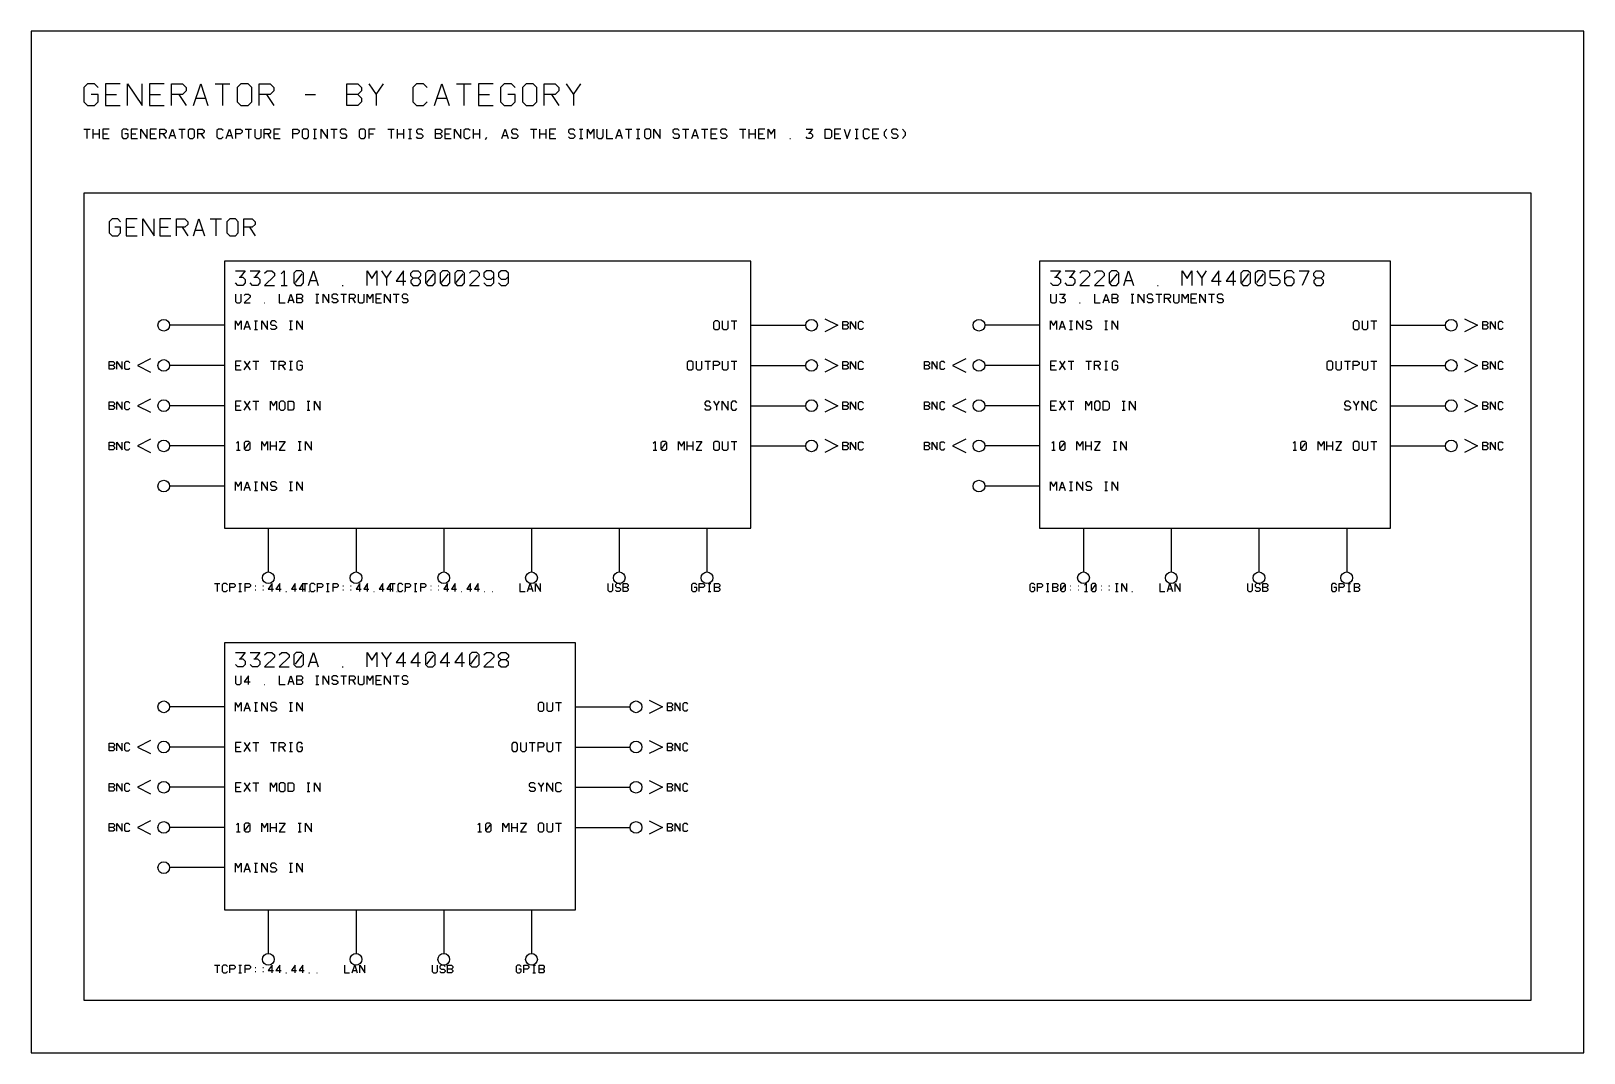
# Model space of a CAD drawing. Header units: millimetres. Extents: x 10 to 434, y 10 to 289.
import ezdxf

# ---------------------------------------------------------------- set-up
doc = ezdxf.new("R2010")
doc.units = ezdxf.units.MM
for name, color, linetype, lineweight in [('DEVICE', 7, 'CONTINUOUS', 25), ('GROUP', 6, 'CONTINUOUS', 25), ('LABEL', 8, 'CONTINUOUS', 25), ('POINT', 4, 'CONTINUOUS', 25), ('PORT_BUS', 5, 'CONTINUOUS', 25), ('PORT_IN', 3, 'CONTINUOUS', 25), ('PORT_OUT', 30, 'CONTINUOUS', 25), ('PORTAL', 2, 'CONTINUOUS', 25), ('SHEET', 7, 'CONTINUOUS', 25)]:
    doc.layers.add(name, color=color, linetype=linetype, lineweight=lineweight)

msp = doc.modelspace()

# ---------------------------------------------------------------- linework, layer by layer
at = {"layer": 'DEVICE'}
for points in [[(62.5, 153.2), (206.5, 153.2), (206.5, 226.2), (62.5, 226.2)], [(285.5, 153.2), (381.5, 153.2), (381.5, 226.2), (285.5, 226.2)], [(62.5, 48.8), (158.5, 48.8), (158.5, 121.8), (62.5, 121.8)]]:
    msp.add_lwpolyline(points, close=True, dxfattribs=at)
at = {"layer": 'GROUP'}
msp.add_lwpolyline([(24, 24), (420, 24), (420, 244.8), (24, 244.8)], close=True, dxfattribs=at)
for points in [[(34.066667, 237.033333), (33.3, 237.8), (31.766667, 237.8), (31, 237.033333), (31, 233.966667), (31.766667, 233.2), (33.3, 233.2), (34.066667, 233.966667), (34.066667, 235.5), (32.533333, 235.5)], [(38.666667, 237.8), (35.6, 237.8), (35.6, 233.2), (38.666667, 233.2)], [(35.6, 235.5), (37.9, 235.5)], [(40.2, 233.2), (40.2, 237.8), (43.266667, 233.2), (43.266667, 237.8)], [(47.866667, 237.8), (44.8, 237.8), (44.8, 233.2), (47.866667, 233.2)], [(44.8, 235.5), (47.1, 235.5)], [(49.4, 233.2), (49.4, 237.8), (51.7, 237.8), (52.466667, 237.033333), (52.466667, 236.266667), (51.7, 235.5), (49.4, 235.5)], [(50.933333, 235.5), (52.466667, 233.2)], [(54, 233.2), (55.533333, 237.8), (57.066667, 233.2)], [(54.536667, 234.733333), (56.53, 234.733333)], [(58.6, 237.8), (61.666667, 237.8)], [(60.133333, 237.8), (60.133333, 233.2)], [(63.966667, 233.2), (65.5, 233.2), (66.266667, 233.966667), (66.266667, 237.033333), (65.5, 237.8), (63.966667, 237.8), (63.2, 237.033333), (63.2, 233.966667), (63.966667, 233.2)], [(67.8, 233.2), (67.8, 237.8), (70.1, 237.8), (70.866667, 237.033333), (70.866667, 236.266667), (70.1, 235.5), (67.8, 235.5)], [(69.333333, 235.5), (70.866667, 233.2)]]:
    msp.add_lwpolyline(points, dxfattribs=at)
at = {"layer": 'LABEL'}
for points in [[(65.5, 223.6), (68.166667, 223.6), (66.833333, 221.866667)], [(66.566667, 221.866667), (67.5, 221.866667), (68.166667, 221.2), (68.166667, 220.266667), (67.5, 219.6), (66.166667, 219.6), (65.5, 220.266667)], [(69.5, 223.6), (72.166667, 223.6), (70.833333, 221.866667)], [(70.566667, 221.866667), (71.5, 221.866667), (72.166667, 221.2), (72.166667, 220.266667), (71.5, 219.6), (70.166667, 219.6), (69.5, 220.266667)], [(73.5, 222.933333), (74.166667, 223.6), (75.5, 223.6), (76.166667, 222.933333), (76.166667, 222.266667), (73.5, 219.6), (76.166667, 219.6)], [(78.033333, 222.8), (78.833333, 223.6), (78.833333, 219.6)], [(82.166667, 219.6), (83.5, 219.6), (84.166667, 220.266667), (84.166667, 222.933333), (83.5, 223.6), (82.166667, 223.6), (81.5, 222.933333), (81.5, 220.266667), (82.166667, 219.6)], [(81.9, 220.4), (83.766667, 222.8)], [(85.5, 219.6), (86.833333, 223.6), (88.166667, 219.6)], [(85.966667, 220.933333), (87.7, 220.933333)], [(101.5, 219.6), (101.5, 223.6), (102.833333, 221.466667), (104.166667, 223.6), (104.166667, 219.6)], [(105.5, 223.6), (106.833333, 221.6), (108.166667, 223.6)], [(106.833333, 221.6), (106.833333, 219.6)], [(111.5, 219.6), (111.5, 223.6), (109.5, 220.8), (112.166667, 220.8)], [(114.166667, 221.6), (113.5, 222.266667), (113.5, 222.933333), (114.166667, 223.6), (115.5, 223.6), (116.166667, 222.933333), (116.166667, 222.266667), (115.5, 221.6), (114.166667, 221.6), (113.5, 220.933333), (113.5, 220.266667), (114.166667, 219.6), (115.5, 219.6), (116.166667, 220.266667), (116.166667, 220.933333), (115.5, 221.6)], [(118.166667, 219.6), (119.5, 219.6), (120.166667, 220.266667), (120.166667, 222.933333), (119.5, 223.6), (118.166667, 223.6), (117.5, 222.933333), (117.5, 220.266667), (118.166667, 219.6)], [(117.9, 220.4), (119.766667, 222.8)], [(122.166667, 219.6), (123.5, 219.6), (124.166667, 220.266667), (124.166667, 222.933333), (123.5, 223.6), (122.166667, 223.6), (121.5, 222.933333), (121.5, 220.266667), (122.166667, 219.6)], [(121.9, 220.4), (123.766667, 222.8)], [(126.166667, 219.6), (127.5, 219.6), (128.166667, 220.266667), (128.166667, 222.933333), (127.5, 223.6), (126.166667, 223.6), (125.5, 222.933333), (125.5, 220.266667), (126.166667, 219.6)], [(125.9, 220.4), (127.766667, 222.8)], [(129.5, 222.933333), (130.166667, 223.6), (131.5, 223.6), (132.166667, 222.933333), (132.166667, 222.266667), (129.5, 219.6), (132.166667, 219.6)], [(133.5, 220.266667), (134.166667, 219.6), (135.5, 219.6), (136.166667, 220.266667), (136.166667, 222.933333), (135.5, 223.6), (134.166667, 223.6), (133.5, 222.933333), (133.5, 222), (134.166667, 221.333333), (135.5, 221.333333), (136.166667, 222)], [(137.5, 220.266667), (138.166667, 219.6), (139.5, 219.6), (140.166667, 220.266667), (140.166667, 222.933333), (139.5, 223.6), (138.166667, 223.6), (137.5, 222.933333), (137.5, 222), (138.166667, 221.333333), (139.5, 221.333333), (140.166667, 222)], [(288.5, 223.6), (291.166667, 223.6), (289.833333, 221.866667)], [(289.566667, 221.866667), (290.5, 221.866667), (291.166667, 221.2), (291.166667, 220.266667), (290.5, 219.6), (289.166667, 219.6), (288.5, 220.266667)], [(292.5, 223.6), (295.166667, 223.6), (293.833333, 221.866667)], [(293.566667, 221.866667), (294.5, 221.866667), (295.166667, 221.2), (295.166667, 220.266667), (294.5, 219.6), (293.166667, 219.6), (292.5, 220.266667)], [(296.5, 222.933333), (297.166667, 223.6), (298.5, 223.6), (299.166667, 222.933333), (299.166667, 222.266667), (296.5, 219.6), (299.166667, 219.6)], [(300.5, 222.933333), (301.166667, 223.6), (302.5, 223.6), (303.166667, 222.933333), (303.166667, 222.266667), (300.5, 219.6), (303.166667, 219.6)], [(305.166667, 219.6), (306.5, 219.6), (307.166667, 220.266667), (307.166667, 222.933333), (306.5, 223.6), (305.166667, 223.6), (304.5, 222.933333), (304.5, 220.266667), (305.166667, 219.6)], [(304.9, 220.4), (306.766667, 222.8)], [(308.5, 219.6), (309.833333, 223.6), (311.166667, 219.6)], [(308.966667, 220.933333), (310.7, 220.933333)], [(324.5, 219.6), (324.5, 223.6), (325.833333, 221.466667), (327.166667, 223.6), (327.166667, 219.6)], [(328.5, 223.6), (329.833333, 221.6), (331.166667, 223.6)], [(329.833333, 221.6), (329.833333, 219.6)], [(334.5, 219.6), (334.5, 223.6), (332.5, 220.8), (335.166667, 220.8)], [(338.5, 219.6), (338.5, 223.6), (336.5, 220.8), (339.166667, 220.8)], [(341.166667, 219.6), (342.5, 219.6), (343.166667, 220.266667), (343.166667, 222.933333), (342.5, 223.6), (341.166667, 223.6), (340.5, 222.933333), (340.5, 220.266667), (341.166667, 219.6)], [(340.9, 220.4), (342.766667, 222.8)], [(345.166667, 219.6), (346.5, 219.6), (347.166667, 220.266667), (347.166667, 222.933333), (346.5, 223.6), (345.166667, 223.6), (344.5, 222.933333), (344.5, 220.266667), (345.166667, 219.6)], [(344.9, 220.4), (346.766667, 222.8)], [(351.166667, 223.6), (348.5, 223.6), (348.5, 221.733333), (350.5, 221.733333), (351.166667, 221.066667), (351.166667, 220.266667), (350.5, 219.6), (349.166667, 219.6), (348.5, 220.266667)], [(355.166667, 222.933333), (354.5, 223.6), (353.166667, 223.6), (352.5, 222.933333), (352.5, 220.266667), (353.166667, 219.6), (354.5, 219.6), (355.166667, 220.266667), (355.166667, 221.2), (354.5, 221.866667), (353.166667, 221.866667), (352.5, 221.2)], [(356.5, 223.6), (359.166667, 223.6), (357.3, 219.6)], [(361.166667, 221.6), (360.5, 222.266667), (360.5, 222.933333), (361.166667, 223.6), (362.5, 223.6), (363.166667, 222.933333), (363.166667, 222.266667), (362.5, 221.6), (361.166667, 221.6), (360.5, 220.933333), (360.5, 220.266667), (361.166667, 219.6), (362.5, 219.6), (363.166667, 220.266667), (363.166667, 220.933333), (362.5, 221.6)], [(65.5, 217.2), (65.5, 215.2), (65.9, 214.8), (66.7, 214.8), (67.1, 215.2), (67.1, 217.2)], [(67.9, 216.8), (68.3, 217.2), (69.1, 217.2), (69.5, 216.8), (69.5, 216.4), (67.9, 214.8), (69.5, 214.8)], [(77.5, 217.2), (77.5, 214.8), (79.1, 214.8)], [(78.033333, 219.6), (79.633333, 219.6)], [(79.9, 214.8), (80.7, 217.2), (81.5, 214.8)], [(82.3, 214.8), (82.3, 217.2), (83.5, 217.2), (83.9, 216.8), (83.9, 216.4), (83.5, 216), (82.3, 216)], [(87.5, 217.2), (88.3, 217.2)], [(87.9, 214.8), (87.9, 217.2)], [(89.5, 214.8), (89.5, 217.2), (91.1, 214.8), (91.1, 217.2)], [(93.5, 216.8), (93.1, 217.2), (92.3, 217.2), (91.9, 216.8), (91.9, 216.4), (92.3, 216), (93.1, 216), (93.5, 215.6), (93.5, 215.2), (93.1, 214.8), (92.3, 214.8), (91.9, 215.2)], [(94.3, 217.2), (95.9, 217.2)], [(94.7, 219.6), (94.966667, 219.6)], [(95.1, 217.2), (95.1, 214.8)], [(96.7, 214.8), (96.7, 217.2), (97.9, 217.2), (98.3, 216.8), (98.3, 216.4), (97.9, 216), (96.7, 216)], [(99.1, 217.2), (99.1, 215.2), (99.5, 214.8), (100.3, 214.8), (100.7, 215.2), (100.7, 217.2)], [(101.5, 214.8), (101.5, 217.2), (102.3, 215.92), (103.1, 217.2), (103.1, 214.8)], [(105.5, 217.2), (103.9, 217.2), (103.9, 214.8), (105.5, 214.8)], [(106.3, 214.8), (106.3, 217.2), (107.9, 214.8), (107.9, 217.2)], [(108.7, 217.2), (110.3, 217.2)], [(109.5, 217.2), (109.5, 214.8)], [(112.7, 216.8), (112.3, 217.2), (111.5, 217.2), (111.1, 216.8), (111.1, 216.4), (111.5, 216), (112.3, 216), (112.7, 215.6), (112.7, 215.2), (112.3, 214.8), (111.5, 214.8), (111.1, 215.2)], [(288.5, 217.2), (288.5, 215.2), (288.9, 214.8), (289.7, 214.8), (290.1, 215.2), (290.1, 217.2)], [(290.9, 217.2), (292.5, 217.2), (291.7, 216.16)], [(300.5, 217.2), (300.5, 214.8), (302.1, 214.8)], [(302.9, 214.8), (303.7, 217.2), (304.5, 214.8)], [(305.3, 214.8), (305.3, 217.2), (306.5, 217.2), (306.9, 216.8), (306.9, 216.4), (306.5, 216), (305.3, 216)], [(310.5, 217.2), (311.3, 217.2)], [(310.9, 214.8), (310.9, 217.2)], [(312.5, 214.8), (312.5, 217.2), (314.1, 214.8), (314.1, 217.2)], [(316.5, 216.8), (316.1, 217.2), (315.3, 217.2), (314.9, 216.8), (314.9, 216.4), (315.3, 216), (316.1, 216), (316.5, 215.6), (316.5, 215.2), (316.1, 214.8), (315.3, 214.8), (314.9, 215.2)], [(317.3, 217.2), (318.9, 217.2)], [(317.7, 219.6), (317.966667, 219.6)], [(318.1, 217.2), (318.1, 214.8)], [(319.7, 214.8), (319.7, 217.2), (320.9, 217.2), (321.3, 216.8), (321.3, 216.4), (320.9, 216), (319.7, 216)], [(322.1, 217.2), (322.1, 215.2), (322.5, 214.8), (323.3, 214.8), (323.7, 215.2), (323.7, 217.2)], [(324.5, 214.8), (324.5, 217.2), (325.3, 215.92), (326.1, 217.2), (326.1, 214.8)], [(328.5, 217.2), (326.9, 217.2), (326.9, 214.8), (328.5, 214.8)], [(329.3, 214.8), (329.3, 217.2), (330.9, 214.8), (330.9, 217.2)], [(331.7, 217.2), (333.3, 217.2)], [(332.5, 217.2), (332.5, 214.8)], [(335.7, 216.8), (335.3, 217.2), (334.5, 217.2), (334.1, 216.8), (334.1, 216.4), (334.5, 216), (335.3, 216), (335.7, 215.6), (335.7, 215.2), (335.3, 214.8), (334.5, 214.8), (334.1, 215.2)], [(73.42, 214.8), (73.58, 214.8)], [(80.18, 215.6), (81.22, 215.6)], [(83.5, 216), (83.9, 215.6), (83.9, 215.2), (83.5, 214.8), (82.3, 214.8)], [(87.5, 214.8), (88.3, 214.8)], [(97.5, 216), (98.3, 214.8)], [(103.9, 216), (105.1, 216)], [(291.54, 216.16), (292.1, 216.16), (292.5, 215.76), (292.5, 215.2), (292.1, 214.8), (291.3, 214.8), (290.9, 215.2)], [(296.42, 214.8), (296.58, 214.8)], [(303.18, 215.6), (304.22, 215.6)], [(306.5, 216), (306.9, 215.6), (306.9, 215.2), (306.5, 214.8), (305.3, 214.8)], [(310.5, 214.8), (311.3, 214.8)], [(320.5, 216), (321.3, 214.8)], [(326.9, 216), (328.1, 216)], [(65.5, 207.5), (65.5, 209.9), (66.3, 208.62), (67.1, 209.9), (67.1, 207.5)], [(67.9, 207.5), (68.7, 209.9), (69.5, 207.5)], [(68.18, 208.3), (69.22, 208.3)], [(70.7, 209.9), (71.5, 209.9)], [(71.1, 207.5), (71.1, 209.9)], [(72.7, 207.5), (72.7, 209.9), (74.3, 207.5), (74.3, 209.9)], [(76.7, 209.5), (76.3, 209.9), (75.5, 209.9), (75.1, 209.5), (75.1, 209.1), (75.5, 208.7), (76.3, 208.7), (76.7, 208.3), (76.7, 207.9), (76.3, 207.5), (75.5, 207.5), (75.1, 207.9)], [(80.3, 209.9), (81.1, 209.9)], [(80.7, 207.5), (80.7, 209.9)], [(82.3, 207.5), (82.3, 209.9), (83.9, 207.5), (83.9, 209.9)], [(196.7, 207.5), (197.5, 207.5), (197.9, 207.9), (197.9, 209.5), (197.5, 209.9), (196.7, 209.9), (196.3, 209.5), (196.3, 207.9), (196.7, 207.5)], [(198.7, 209.9), (198.7, 207.9), (199.1, 207.5), (199.9, 207.5), (200.3, 207.9), (200.3, 209.9)], [(201.1, 209.9), (202.7, 209.9)], [(201.9, 209.9), (201.9, 207.5)], [(288.5, 207.5), (288.5, 209.9), (289.3, 208.62), (290.1, 209.9), (290.1, 207.5)], [(290.9, 207.5), (291.7, 209.9), (292.5, 207.5)], [(291.18, 208.3), (292.22, 208.3)], [(293.7, 209.9), (294.5, 209.9)], [(294.1, 207.5), (294.1, 209.9)], [(295.7, 207.5), (295.7, 209.9), (297.3, 207.5), (297.3, 209.9)], [(299.7, 209.5), (299.3, 209.9), (298.5, 209.9), (298.1, 209.5), (298.1, 209.1), (298.5, 208.7), (299.3, 208.7), (299.7, 208.3), (299.7, 207.9), (299.3, 207.5), (298.5, 207.5), (298.1, 207.9)], [(303.3, 209.9), (304.1, 209.9)], [(303.7, 207.5), (303.7, 209.9)], [(305.3, 207.5), (305.3, 209.9), (306.9, 207.5), (306.9, 209.9)], [(371.7, 207.5), (372.5, 207.5), (372.9, 207.9), (372.9, 209.5), (372.5, 209.9), (371.7, 209.9), (371.3, 209.5), (371.3, 207.9), (371.7, 207.5)], [(373.7, 209.9), (373.7, 207.9), (374.1, 207.5), (374.9, 207.5), (375.3, 207.9), (375.3, 209.9)], [(376.1, 209.9), (377.7, 209.9)], [(376.9, 209.9), (376.9, 207.5)], [(70.7, 207.5), (71.5, 207.5)], [(80.3, 207.5), (81.1, 207.5)], [(293.7, 207.5), (294.5, 207.5)], [(303.3, 207.5), (304.1, 207.5)], [(67.1, 198.9), (65.5, 198.9), (65.5, 196.5), (67.1, 196.5)], [(65.5, 197.7), (66.7, 197.7)], [(67.9, 196.5), (69.5, 198.9)], [(67.9, 198.9), (69.5, 196.5)], [(70.3, 198.9), (71.9, 198.9)], [(71.1, 198.9), (71.1, 196.5)], [(75.1, 198.9), (76.7, 198.9)], [(75.9, 198.9), (75.9, 196.5)], [(77.5, 196.5), (77.5, 198.9), (78.7, 198.9), (79.1, 198.5), (79.1, 198.1), (78.7, 197.7), (77.5, 197.7)], [(78.3, 197.7), (79.1, 196.5)], [(80.3, 198.9), (81.1, 198.9)], [(80.3, 196.5), (81.1, 196.5)], [(80.7, 196.5), (80.7, 198.9)], [(83.9, 198.5), (83.5, 198.9), (82.7, 198.9), (82.3, 198.5), (82.3, 196.9), (82.7, 196.5), (83.5, 196.5), (83.9, 196.9), (83.9, 197.7), (83.1, 197.7)], [(189.5, 196.5), (190.3, 196.5), (190.7, 196.9), (190.7, 198.5), (190.3, 198.9), (189.5, 198.9), (189.1, 198.5), (189.1, 196.9), (189.5, 196.5)], [(191.5, 198.9), (191.5, 196.9), (191.9, 196.5), (192.7, 196.5), (193.1, 196.9), (193.1, 198.9)], [(193.9, 198.9), (195.5, 198.9)], [(194.7, 198.9), (194.7, 196.5)], [(196.3, 196.5), (196.3, 198.9), (197.5, 198.9), (197.9, 198.5), (197.9, 198.1), (197.5, 197.7), (196.3, 197.7)], [(198.7, 198.9), (198.7, 196.9), (199.1, 196.5), (199.9, 196.5), (200.3, 196.9), (200.3, 198.9)], [(201.1, 198.9), (202.7, 198.9)], [(201.9, 198.9), (201.9, 196.5)], [(290.1, 198.9), (288.5, 198.9), (288.5, 196.5), (290.1, 196.5)], [(288.5, 197.7), (289.7, 197.7)], [(290.9, 196.5), (292.5, 198.9)], [(290.9, 198.9), (292.5, 196.5)], [(293.3, 198.9), (294.9, 198.9)], [(294.1, 198.9), (294.1, 196.5)], [(298.1, 198.9), (299.7, 198.9)], [(298.9, 198.9), (298.9, 196.5)], [(300.5, 196.5), (300.5, 198.9), (301.7, 198.9), (302.1, 198.5), (302.1, 198.1), (301.7, 197.7), (300.5, 197.7)], [(301.3, 197.7), (302.1, 196.5)], [(303.3, 198.9), (304.1, 198.9)], [(303.3, 196.5), (304.1, 196.5)], [(303.7, 196.5), (303.7, 198.9)], [(306.9, 198.5), (306.5, 198.9), (305.7, 198.9), (305.3, 198.5), (305.3, 196.9), (305.7, 196.5), (306.5, 196.5), (306.9, 196.9), (306.9, 197.7), (306.1, 197.7)], [(364.5, 196.5), (365.3, 196.5), (365.7, 196.9), (365.7, 198.5), (365.3, 198.9), (364.5, 198.9), (364.1, 198.5), (364.1, 196.9), (364.5, 196.5)], [(366.5, 198.9), (366.5, 196.9), (366.9, 196.5), (367.7, 196.5), (368.1, 196.9), (368.1, 198.9)], [(368.9, 198.9), (370.5, 198.9)], [(369.7, 198.9), (369.7, 196.5)], [(371.3, 196.5), (371.3, 198.9), (372.5, 198.9), (372.9, 198.5), (372.9, 198.1), (372.5, 197.7), (371.3, 197.7)], [(373.7, 198.9), (373.7, 196.9), (374.1, 196.5), (374.9, 196.5), (375.3, 196.9), (375.3, 198.9)], [(376.1, 198.9), (377.7, 198.9)], [(376.9, 198.9), (376.9, 196.5)], [(67.1, 187.9), (65.5, 187.9), (65.5, 185.5), (67.1, 185.5)], [(67.9, 185.5), (69.5, 187.9)], [(67.9, 187.9), (69.5, 185.5)], [(70.3, 187.9), (71.9, 187.9)], [(71.1, 187.9), (71.1, 185.5)], [(75.1, 185.5), (75.1, 187.9), (75.9, 186.62), (76.7, 187.9), (76.7, 185.5)], [(77.9, 185.5), (78.7, 185.5), (79.1, 185.9), (79.1, 187.5), (78.7, 187.9), (77.9, 187.9), (77.5, 187.5), (77.5, 185.9), (77.9, 185.5)], [(79.9, 185.5), (79.9, 187.9), (81.1, 187.9), (81.5, 187.5), (81.5, 185.9), (81.1, 185.5), (79.9, 185.5)], [(85.1, 187.9), (85.9, 187.9)], [(85.5, 185.5), (85.5, 187.9)], [(87.1, 185.5), (87.1, 187.9), (88.7, 185.5), (88.7, 187.9)], [(195.5, 187.5), (195.1, 187.9), (194.3, 187.9), (193.9, 187.5), (193.9, 187.1), (194.3, 186.7), (195.1, 186.7), (195.5, 186.3), (195.5, 185.9), (195.1, 185.5), (194.3, 185.5), (193.9, 185.9)], [(196.3, 187.9), (197.1, 186.7), (197.9, 187.9)], [(198.7, 185.5), (198.7, 187.9), (200.3, 185.5), (200.3, 187.9)], [(202.7, 187.5), (202.3, 187.9), (201.5, 187.9), (201.1, 187.5), (201.1, 185.9), (201.5, 185.5), (202.3, 185.5), (202.7, 185.9)], [(290.1, 187.9), (288.5, 187.9), (288.5, 185.5), (290.1, 185.5)], [(290.9, 185.5), (292.5, 187.9)], [(290.9, 187.9), (292.5, 185.5)], [(293.3, 187.9), (294.9, 187.9)], [(294.1, 187.9), (294.1, 185.5)], [(298.1, 185.5), (298.1, 187.9), (298.9, 186.62), (299.7, 187.9), (299.7, 185.5)], [(300.9, 185.5), (301.7, 185.5), (302.1, 185.9), (302.1, 187.5), (301.7, 187.9), (300.9, 187.9), (300.5, 187.5), (300.5, 185.9), (300.9, 185.5)], [(302.9, 185.5), (302.9, 187.9), (304.1, 187.9), (304.5, 187.5), (304.5, 185.9), (304.1, 185.5), (302.9, 185.5)], [(308.1, 187.9), (308.9, 187.9)], [(308.5, 185.5), (308.5, 187.9)], [(310.1, 185.5), (310.1, 187.9), (311.7, 185.5), (311.7, 187.9)], [(370.5, 187.5), (370.1, 187.9), (369.3, 187.9), (368.9, 187.5), (368.9, 187.1), (369.3, 186.7), (370.1, 186.7), (370.5, 186.3), (370.5, 185.9), (370.1, 185.5), (369.3, 185.5), (368.9, 185.9)], [(371.3, 187.9), (372.1, 186.7), (372.9, 187.9)], [(373.7, 185.5), (373.7, 187.9), (375.3, 185.5), (375.3, 187.9)], [(377.7, 187.5), (377.3, 187.9), (376.5, 187.9), (376.1, 187.5), (376.1, 185.9), (376.5, 185.5), (377.3, 185.5), (377.7, 185.9)], [(65.5, 186.7), (66.7, 186.7)], [(85.1, 185.5), (85.9, 185.5)], [(197.1, 186.7), (197.1, 185.5)], [(288.5, 186.7), (289.7, 186.7)], [(308.1, 185.5), (308.9, 185.5)], [(372.1, 186.7), (372.1, 185.5)], [(65.82, 176.42), (66.3, 176.9), (66.3, 174.5)], [(65.82, 174.5), (66.78, 174.5)], [(68.3, 174.5), (69.1, 174.5), (69.5, 174.9), (69.5, 176.5), (69.1, 176.9), (68.3, 176.9), (67.9, 176.5), (67.9, 174.9), (68.3, 174.5)], [(68.14, 174.98), (69.26, 176.42)], [(72.7, 174.5), (72.7, 176.9), (73.5, 175.62), (74.3, 176.9), (74.3, 174.5)], [(75.1, 174.5), (75.1, 176.9)], [(75.1, 175.7), (76.7, 175.7)], [(76.7, 174.5), (76.7, 176.9)], [(77.5, 176.9), (79.1, 176.9), (77.5, 174.5), (79.1, 174.5)], [(82.7, 176.9), (83.5, 176.9)], [(82.7, 174.5), (83.5, 174.5)], [(83.1, 174.5), (83.1, 176.9)], [(84.7, 174.5), (84.7, 176.9), (86.3, 174.5), (86.3, 176.9)], [(179.82, 176.42), (180.3, 176.9), (180.3, 174.5)], [(179.82, 174.5), (180.78, 174.5)], [(182.3, 174.5), (183.1, 174.5), (183.5, 174.9), (183.5, 176.5), (183.1, 176.9), (182.3, 176.9), (181.9, 176.5), (181.9, 174.9), (182.3, 174.5)], [(182.14, 174.98), (183.26, 176.42)], [(186.7, 174.5), (186.7, 176.9), (187.5, 175.62), (188.3, 176.9), (188.3, 174.5)], [(189.1, 174.5), (189.1, 176.9)], [(189.1, 175.7), (190.7, 175.7)], [(190.7, 174.5), (190.7, 176.9)], [(191.5, 176.9), (193.1, 176.9), (191.5, 174.5), (193.1, 174.5)], [(196.7, 174.5), (197.5, 174.5), (197.9, 174.9), (197.9, 176.5), (197.5, 176.9), (196.7, 176.9), (196.3, 176.5), (196.3, 174.9), (196.7, 174.5)], [(198.7, 176.9), (198.7, 174.9), (199.1, 174.5), (199.9, 174.5), (200.3, 174.9), (200.3, 176.9)], [(201.1, 176.9), (202.7, 176.9)], [(201.9, 176.9), (201.9, 174.5)], [(288.82, 176.42), (289.3, 176.9), (289.3, 174.5)], [(288.82, 174.5), (289.78, 174.5)], [(291.3, 174.5), (292.1, 174.5), (292.5, 174.9), (292.5, 176.5), (292.1, 176.9), (291.3, 176.9), (290.9, 176.5), (290.9, 174.9), (291.3, 174.5)], [(291.14, 174.98), (292.26, 176.42)], [(295.7, 174.5), (295.7, 176.9), (296.5, 175.62), (297.3, 176.9), (297.3, 174.5)], [(298.1, 174.5), (298.1, 176.9)], [(298.1, 175.7), (299.7, 175.7)], [(299.7, 174.5), (299.7, 176.9)], [(300.5, 176.9), (302.1, 176.9), (300.5, 174.5), (302.1, 174.5)], [(305.7, 176.9), (306.5, 176.9)], [(305.7, 174.5), (306.5, 174.5)], [(306.1, 174.5), (306.1, 176.9)], [(307.7, 174.5), (307.7, 176.9), (309.3, 174.5), (309.3, 176.9)], [(354.82, 176.42), (355.3, 176.9), (355.3, 174.5)], [(354.82, 174.5), (355.78, 174.5)], [(357.3, 174.5), (358.1, 174.5), (358.5, 174.9), (358.5, 176.5), (358.1, 176.9), (357.3, 176.9), (356.9, 176.5), (356.9, 174.9), (357.3, 174.5)], [(357.14, 174.98), (358.26, 176.42)], [(361.7, 174.5), (361.7, 176.9), (362.5, 175.62), (363.3, 176.9), (363.3, 174.5)], [(364.1, 174.5), (364.1, 176.9)], [(364.1, 175.7), (365.7, 175.7)], [(365.7, 174.5), (365.7, 176.9)], [(366.5, 176.9), (368.1, 176.9), (366.5, 174.5), (368.1, 174.5)], [(371.7, 174.5), (372.5, 174.5), (372.9, 174.9), (372.9, 176.5), (372.5, 176.9), (371.7, 176.9), (371.3, 176.5), (371.3, 174.9), (371.7, 174.5)], [(373.7, 176.9), (373.7, 174.9), (374.1, 174.5), (374.9, 174.5), (375.3, 174.9), (375.3, 176.9)], [(376.1, 176.9), (377.7, 176.9)], [(376.9, 176.9), (376.9, 174.5)], [(65.5, 163.5), (65.5, 165.9), (66.3, 164.62), (67.1, 165.9), (67.1, 163.5)], [(67.9, 163.5), (68.7, 165.9), (69.5, 163.5)], [(70.7, 165.9), (71.5, 165.9)], [(71.1, 163.5), (71.1, 165.9)], [(72.7, 163.5), (72.7, 165.9), (74.3, 163.5), (74.3, 165.9)], [(76.7, 165.5), (76.3, 165.9), (75.5, 165.9), (75.1, 165.5), (75.1, 165.1), (75.5, 164.7), (76.3, 164.7), (76.7, 164.3), (76.7, 163.9), (76.3, 163.5), (75.5, 163.5), (75.1, 163.9)], [(80.3, 165.9), (81.1, 165.9)], [(80.7, 163.5), (80.7, 165.9)], [(82.3, 163.5), (82.3, 165.9), (83.9, 163.5), (83.9, 165.9)], [(288.5, 163.5), (288.5, 165.9), (289.3, 164.62), (290.1, 165.9), (290.1, 163.5)], [(290.9, 163.5), (291.7, 165.9), (292.5, 163.5)], [(293.7, 165.9), (294.5, 165.9)], [(294.1, 163.5), (294.1, 165.9)], [(295.7, 163.5), (295.7, 165.9), (297.3, 163.5), (297.3, 165.9)], [(299.7, 165.5), (299.3, 165.9), (298.5, 165.9), (298.1, 165.5), (298.1, 165.1), (298.5, 164.7), (299.3, 164.7), (299.7, 164.3), (299.7, 163.9), (299.3, 163.5), (298.5, 163.5), (298.1, 163.9)], [(303.3, 165.9), (304.1, 165.9)], [(303.7, 163.5), (303.7, 165.9)], [(305.3, 163.5), (305.3, 165.9), (306.9, 163.5), (306.9, 165.9)], [(68.18, 164.3), (69.22, 164.3)], [(70.7, 163.5), (71.5, 163.5)], [(80.3, 163.5), (81.1, 163.5)], [(291.18, 164.3), (292.22, 164.3)], [(293.7, 163.5), (294.5, 163.5)], [(303.3, 163.5), (304.1, 163.5)], [(59.8, 138), (61.2, 138)], [(60.5, 138), (60.5, 135.9)], [(63.3, 137.65), (62.95, 138), (62.25, 138), (61.9, 137.65), (61.9, 136.25), (62.25, 135.9), (62.95, 135.9), (63.3, 136.25)], [(64, 135.9), (64, 138), (65.05, 138), (65.4, 137.65), (65.4, 137.3), (65.05, 136.95), (64, 136.95)], [(66.45, 138), (67.15, 138)], [(66.8, 135.9), (66.8, 138)], [(68.2, 135.9), (68.2, 138), (69.25, 138), (69.6, 137.65), (69.6, 137.3), (69.25, 136.95), (68.2, 136.95)], [(70.93, 137.37), (71.07, 137.37)], [(70.93, 136.32), (71.07, 136.32)], [(73.03, 137.37), (73.17, 137.37)], [(73.03, 136.32), (73.17, 136.32)], [(75.55, 135.9), (75.55, 138), (74.5, 136.53), (75.9, 136.53)], [(77.65, 135.9), (77.65, 138), (76.6, 136.53), (78, 136.53)], [(81.85, 135.9), (81.85, 138), (80.8, 136.53), (82.2, 136.53)], [(83.95, 135.9), (83.95, 138), (82.9, 136.53), (84.3, 136.53)], [(83.8, 138), (85.2, 138)], [(84.5, 138), (84.5, 135.9)], [(87.3, 137.65), (86.95, 138), (86.25, 138), (85.9, 137.65), (85.9, 136.25), (86.25, 135.9), (86.95, 135.9), (87.3, 136.25)], [(88, 135.9), (88, 138), (89.05, 138), (89.4, 137.65), (89.4, 137.3), (89.05, 136.95), (88, 136.95)], [(90.45, 138), (91.15, 138)], [(90.8, 135.9), (90.8, 138)], [(92.2, 135.9), (92.2, 138), (93.25, 138), (93.6, 137.65), (93.6, 137.3), (93.25, 136.95), (92.2, 136.95)], [(94.93, 137.37), (95.07, 137.37)], [(94.93, 136.32), (95.07, 136.32)], [(97.03, 137.37), (97.17, 137.37)], [(97.03, 136.32), (97.17, 136.32)], [(99.55, 135.9), (99.55, 138), (98.5, 136.53), (99.9, 136.53)], [(101.65, 135.9), (101.65, 138), (100.6, 136.53), (102, 136.53)], [(105.85, 135.9), (105.85, 138), (104.8, 136.53), (106.2, 136.53)], [(107.95, 135.9), (107.95, 138), (106.9, 136.53), (108.3, 136.53)], [(107.8, 138), (109.2, 138)], [(108.5, 138), (108.5, 135.9)], [(111.3, 137.65), (110.95, 138), (110.25, 138), (109.9, 137.65), (109.9, 136.25), (110.25, 135.9), (110.95, 135.9), (111.3, 136.25)], [(112, 135.9), (112, 138), (113.05, 138), (113.4, 137.65), (113.4, 137.3), (113.05, 136.95), (112, 136.95)], [(114.45, 138), (115.15, 138)], [(114.8, 135.9), (114.8, 138)], [(116.2, 135.9), (116.2, 138), (117.25, 138), (117.6, 137.65), (117.6, 137.3), (117.25, 136.95), (116.2, 136.95)], [(118.93, 137.37), (119.07, 137.37)], [(118.93, 136.32), (119.07, 136.32)], [(121.03, 137.37), (121.17, 137.37)], [(121.03, 136.32), (121.17, 136.32)], [(123.55, 135.9), (123.55, 138), (122.5, 136.53), (123.9, 136.53)], [(125.65, 135.9), (125.65, 138), (124.6, 136.53), (126, 136.53)], [(129.85, 135.9), (129.85, 138), (128.8, 136.53), (130.2, 136.53)], [(131.95, 135.9), (131.95, 138), (130.9, 136.53), (132.3, 136.53)], [(143.35, 138), (143.35, 135.9), (144.75, 135.9)], [(145.45, 135.9), (146.15, 138), (146.85, 135.9)], [(145.695, 136.6), (146.605, 136.6)], [(147.55, 135.9), (147.55, 138), (148.95, 135.9), (148.95, 138)], [(167.35, 138), (167.35, 136.25), (167.7, 135.9), (168.4, 135.9), (168.75, 136.25), (168.75, 138)], [(170.85, 137.65), (170.5, 138), (169.8, 138), (169.45, 137.65), (169.45, 137.3), (169.8, 136.95), (170.5, 136.95), (170.85, 136.6), (170.85, 136.25), (170.5, 135.9), (169.8, 135.9), (169.45, 136.25)], [(171.55, 135.9), (171.55, 138), (172.6, 138), (172.95, 137.65), (172.95, 137.3), (172.6, 136.95), (171.55, 136.95)], [(172.6, 136.95), (172.95, 136.6), (172.95, 136.25), (172.6, 135.9), (171.55, 135.9)], [(191.7, 137.65), (191.35, 138), (190.65, 138), (190.3, 137.65), (190.3, 136.25), (190.65, 135.9), (191.35, 135.9), (191.7, 136.25), (191.7, 136.95), (191, 136.95)], [(192.4, 135.9), (192.4, 138), (193.45, 138), (193.8, 137.65), (193.8, 137.3), (193.45, 136.95), (192.4, 136.95)], [(194.85, 138), (195.55, 138)], [(195.2, 135.9), (195.2, 138)], [(196.6, 135.9), (196.6, 138), (197.65, 138), (198, 137.65), (198, 137.3), (197.65, 136.95), (196.6, 136.95)], [(197.65, 136.95), (198, 136.6), (198, 136.25), (197.65, 135.9), (196.6, 135.9)], [(284.2, 137.65), (283.85, 138), (283.15, 138), (282.8, 137.65), (282.8, 136.25), (283.15, 135.9), (283.85, 135.9), (284.2, 136.25), (284.2, 136.95), (283.5, 136.95)], [(284.9, 135.9), (284.9, 138), (285.95, 138), (286.3, 137.65), (286.3, 137.3), (285.95, 136.95), (284.9, 136.95)], [(287.35, 138), (288.05, 138)], [(287.7, 135.9), (287.7, 138)], [(289.1, 135.9), (289.1, 138), (290.15, 138), (290.5, 137.65), (290.5, 137.3), (290.15, 136.95), (289.1, 136.95)], [(290.15, 136.95), (290.5, 136.6), (290.5, 136.25), (290.15, 135.9), (289.1, 135.9)], [(291.55, 135.9), (292.25, 135.9), (292.6, 136.25), (292.6, 137.65), (292.25, 138), (291.55, 138), (291.2, 137.65), (291.2, 136.25), (291.55, 135.9)], [(291.41, 136.32), (292.39, 137.58)], [(293.93, 137.37), (294.07, 137.37)], [(293.93, 136.32), (294.07, 136.32)], [(296.03, 137.37), (296.17, 137.37)], [(296.03, 136.32), (296.17, 136.32)], [(297.78, 137.58), (298.2, 138), (298.2, 135.9)], [(299.95, 135.9), (300.65, 135.9), (301, 136.25), (301, 137.65), (300.65, 138), (299.95, 138), (299.6, 137.65), (299.6, 136.25), (299.95, 135.9)], [(299.81, 136.32), (300.79, 137.58)], [(302.33, 137.37), (302.47, 137.37)], [(302.33, 136.32), (302.47, 136.32)], [(304.43, 137.37), (304.57, 137.37)], [(304.43, 136.32), (304.57, 136.32)], [(306.25, 138), (306.95, 138)], [(306.6, 135.9), (306.6, 138)], [(308, 135.9), (308, 138), (309.4, 135.9), (309.4, 138)], [(318.35, 138), (318.35, 135.9), (319.75, 135.9)], [(320.45, 135.9), (321.15, 138), (321.85, 135.9)], [(320.695, 136.6), (321.605, 136.6)], [(322.55, 135.9), (322.55, 138), (323.95, 135.9), (323.95, 138)], [(342.35, 138), (342.35, 136.25), (342.7, 135.9), (343.4, 135.9), (343.75, 136.25), (343.75, 138)], [(345.85, 137.65), (345.5, 138), (344.8, 138), (344.45, 137.65), (344.45, 137.3), (344.8, 136.95), (345.5, 136.95), (345.85, 136.6), (345.85, 136.25), (345.5, 135.9), (344.8, 135.9), (344.45, 136.25)], [(346.55, 135.9), (346.55, 138), (347.6, 138), (347.95, 137.65), (347.95, 137.3), (347.6, 136.95), (346.55, 136.95)], [(347.6, 136.95), (347.95, 136.6), (347.95, 136.25), (347.6, 135.9), (346.55, 135.9)], [(366.7, 137.65), (366.35, 138), (365.65, 138), (365.3, 137.65), (365.3, 136.25), (365.65, 135.9), (366.35, 135.9), (366.7, 136.25), (366.7, 136.95), (366, 136.95)], [(367.4, 135.9), (367.4, 138), (368.45, 138), (368.8, 137.65), (368.8, 137.3), (368.45, 136.95), (367.4, 136.95)], [(369.85, 138), (370.55, 138)], [(370.2, 135.9), (370.2, 138)], [(371.6, 135.9), (371.6, 138), (372.65, 138), (373, 137.65), (373, 137.3), (372.65, 136.95), (371.6, 136.95)], [(372.65, 136.95), (373, 136.6), (373, 136.25), (372.65, 135.9), (371.6, 135.9)], [(66.45, 135.9), (67.15, 135.9)], [(79.33, 135.9), (79.47, 135.9)], [(85.63, 135.9), (85.77, 135.9)], [(87.73, 135.9), (87.87, 135.9)], [(90.45, 135.9), (91.15, 135.9)], [(103.33, 135.9), (103.47, 135.9)], [(109.63, 135.9), (109.77, 135.9)], [(111.73, 135.9), (111.87, 135.9)], [(114.45, 135.9), (115.15, 135.9)], [(127.33, 135.9), (127.47, 135.9)], [(133.63, 135.9), (133.77, 135.9)], [(135.73, 135.9), (135.87, 135.9)], [(194.85, 135.9), (195.55, 135.9)], [(287.35, 135.9), (288.05, 135.9)], [(297.78, 135.9), (298.62, 135.9)], [(306.25, 135.9), (306.95, 135.9)], [(310.73, 135.9), (310.87, 135.9)], [(369.85, 135.9), (370.55, 135.9)], [(65.5, 119.2), (68.166667, 119.2), (66.833333, 117.466667)], [(69.5, 119.2), (72.166667, 119.2), (70.833333, 117.466667)], [(73.5, 118.533333), (74.166667, 119.2), (75.5, 119.2), (76.166667, 118.533333), (76.166667, 117.866667), (73.5, 115.2), (76.166667, 115.2)], [(77.5, 118.533333), (78.166667, 119.2), (79.5, 119.2), (80.166667, 118.533333), (80.166667, 117.866667), (77.5, 115.2), (80.166667, 115.2)], [(82.166667, 115.2), (83.5, 115.2), (84.166667, 115.866667), (84.166667, 118.533333), (83.5, 119.2), (82.166667, 119.2), (81.5, 118.533333), (81.5, 115.866667), (82.166667, 115.2)], [(85.5, 115.2), (86.833333, 119.2), (88.166667, 115.2)], [(101.5, 115.2), (101.5, 119.2), (102.833333, 117.066667), (104.166667, 119.2), (104.166667, 115.2)], [(105.5, 119.2), (106.833333, 117.2), (108.166667, 119.2)], [(111.5, 115.2), (111.5, 119.2), (109.5, 116.4), (112.166667, 116.4)], [(115.5, 115.2), (115.5, 119.2), (113.5, 116.4), (116.166667, 116.4)], [(118.166667, 115.2), (119.5, 115.2), (120.166667, 115.866667), (120.166667, 118.533333), (119.5, 119.2), (118.166667, 119.2), (117.5, 118.533333), (117.5, 115.866667), (118.166667, 115.2)], [(123.5, 115.2), (123.5, 119.2), (121.5, 116.4), (124.166667, 116.4)], [(127.5, 115.2), (127.5, 119.2), (125.5, 116.4), (128.166667, 116.4)], [(130.166667, 115.2), (131.5, 115.2), (132.166667, 115.866667), (132.166667, 118.533333), (131.5, 119.2), (130.166667, 119.2), (129.5, 118.533333), (129.5, 115.866667), (130.166667, 115.2)], [(133.5, 118.533333), (134.166667, 119.2), (135.5, 119.2), (136.166667, 118.533333), (136.166667, 117.866667), (133.5, 115.2), (136.166667, 115.2)], [(138.166667, 117.2), (137.5, 117.866667), (137.5, 118.533333), (138.166667, 119.2), (139.5, 119.2), (140.166667, 118.533333), (140.166667, 117.866667), (139.5, 117.2), (138.166667, 117.2), (137.5, 116.533333), (137.5, 115.866667), (138.166667, 115.2), (139.5, 115.2), (140.166667, 115.866667), (140.166667, 116.533333), (139.5, 117.2)], [(66.566667, 117.466667), (67.5, 117.466667), (68.166667, 116.8), (68.166667, 115.866667), (67.5, 115.2), (66.166667, 115.2), (65.5, 115.866667)], [(70.566667, 117.466667), (71.5, 117.466667), (72.166667, 116.8), (72.166667, 115.866667), (71.5, 115.2), (70.166667, 115.2), (69.5, 115.866667)], [(81.9, 116), (83.766667, 118.4)], [(85.966667, 116.533333), (87.7, 116.533333)], [(94.7, 115.2), (94.966667, 115.2)], [(106.833333, 117.2), (106.833333, 115.2)], [(117.9, 116), (119.766667, 118.4)], [(129.9, 116), (131.766667, 118.4)], [(65.5, 112.8), (65.5, 110.8), (65.9, 110.4), (66.7, 110.4), (67.1, 110.8), (67.1, 112.8)], [(69.1, 110.4), (69.1, 112.8), (67.9, 111.12), (69.5, 111.12)], [(77.5, 112.8), (77.5, 110.4), (79.1, 110.4)], [(79.9, 110.4), (80.7, 112.8), (81.5, 110.4)], [(80.18, 111.2), (81.22, 111.2)], [(82.3, 110.4), (82.3, 112.8), (83.5, 112.8), (83.9, 112.4), (83.9, 112), (83.5, 111.6), (82.3, 111.6)], [(83.5, 111.6), (83.9, 111.2), (83.9, 110.8), (83.5, 110.4), (82.3, 110.4)], [(87.5, 112.8), (88.3, 112.8)], [(87.9, 110.4), (87.9, 112.8)], [(89.5, 110.4), (89.5, 112.8), (91.1, 110.4), (91.1, 112.8)], [(93.5, 112.4), (93.1, 112.8), (92.3, 112.8), (91.9, 112.4), (91.9, 112), (92.3, 111.6), (93.1, 111.6), (93.5, 111.2), (93.5, 110.8), (93.1, 110.4), (92.3, 110.4), (91.9, 110.8)], [(94.3, 112.8), (95.9, 112.8)], [(95.1, 112.8), (95.1, 110.4)], [(96.7, 110.4), (96.7, 112.8), (97.9, 112.8), (98.3, 112.4), (98.3, 112), (97.9, 111.6), (96.7, 111.6)], [(97.5, 111.6), (98.3, 110.4)], [(99.1, 112.8), (99.1, 110.8), (99.5, 110.4), (100.3, 110.4), (100.7, 110.8), (100.7, 112.8)], [(101.5, 110.4), (101.5, 112.8), (102.3, 111.52), (103.1, 112.8), (103.1, 110.4)], [(105.5, 112.8), (103.9, 112.8), (103.9, 110.4), (105.5, 110.4)], [(103.9, 111.6), (105.1, 111.6)], [(106.3, 110.4), (106.3, 112.8), (107.9, 110.4), (107.9, 112.8)], [(108.7, 112.8), (110.3, 112.8)], [(109.5, 112.8), (109.5, 110.4)], [(112.7, 112.4), (112.3, 112.8), (111.5, 112.8), (111.1, 112.4), (111.1, 112), (111.5, 111.6), (112.3, 111.6), (112.7, 111.2), (112.7, 110.8), (112.3, 110.4), (111.5, 110.4), (111.1, 110.8)], [(73.42, 110.4), (73.58, 110.4)], [(87.5, 110.4), (88.3, 110.4)], [(65.5, 103.1), (65.5, 105.5), (66.3, 104.22), (67.1, 105.5), (67.1, 103.1)], [(67.9, 103.1), (68.7, 105.5), (69.5, 103.1)], [(68.18, 103.9), (69.22, 103.9)], [(70.7, 105.5), (71.5, 105.5)], [(70.7, 103.1), (71.5, 103.1)], [(71.1, 103.1), (71.1, 105.5)], [(72.7, 103.1), (72.7, 105.5), (74.3, 103.1), (74.3, 105.5)], [(76.7, 105.1), (76.3, 105.5), (75.5, 105.5), (75.1, 105.1), (75.1, 104.7), (75.5, 104.3), (76.3, 104.3), (76.7, 103.9), (76.7, 103.5), (76.3, 103.1), (75.5, 103.1), (75.1, 103.5)], [(80.3, 105.5), (81.1, 105.5)], [(80.3, 103.1), (81.1, 103.1)], [(80.7, 103.1), (80.7, 105.5)], [(82.3, 103.1), (82.3, 105.5), (83.9, 103.1), (83.9, 105.5)], [(148.7, 103.1), (149.5, 103.1), (149.9, 103.5), (149.9, 105.1), (149.5, 105.5), (148.7, 105.5), (148.3, 105.1), (148.3, 103.5), (148.7, 103.1)], [(150.7, 105.5), (150.7, 103.5), (151.1, 103.1), (151.9, 103.1), (152.3, 103.5), (152.3, 105.5)], [(153.1, 105.5), (154.7, 105.5)], [(153.9, 105.5), (153.9, 103.1)], [(67.1, 94.5), (65.5, 94.5), (65.5, 92.1), (67.1, 92.1)], [(67.9, 92.1), (69.5, 94.5)], [(67.9, 94.5), (69.5, 92.1)], [(70.3, 94.5), (71.9, 94.5)], [(71.1, 94.5), (71.1, 92.1)], [(75.1, 94.5), (76.7, 94.5)], [(75.9, 94.5), (75.9, 92.1)], [(77.5, 92.1), (77.5, 94.5), (78.7, 94.5), (79.1, 94.1), (79.1, 93.7), (78.7, 93.3), (77.5, 93.3)], [(80.3, 94.5), (81.1, 94.5)], [(80.7, 92.1), (80.7, 94.5)], [(83.9, 94.1), (83.5, 94.5), (82.7, 94.5), (82.3, 94.1), (82.3, 92.5), (82.7, 92.1), (83.5, 92.1), (83.9, 92.5), (83.9, 93.3), (83.1, 93.3)], [(141.5, 92.1), (142.3, 92.1), (142.7, 92.5), (142.7, 94.1), (142.3, 94.5), (141.5, 94.5), (141.1, 94.1), (141.1, 92.5), (141.5, 92.1)], [(143.5, 94.5), (143.5, 92.5), (143.9, 92.1), (144.7, 92.1), (145.1, 92.5), (145.1, 94.5)], [(145.9, 94.5), (147.5, 94.5)], [(146.7, 94.5), (146.7, 92.1)], [(148.3, 92.1), (148.3, 94.5), (149.5, 94.5), (149.9, 94.1), (149.9, 93.7), (149.5, 93.3), (148.3, 93.3)], [(150.7, 94.5), (150.7, 92.5), (151.1, 92.1), (151.9, 92.1), (152.3, 92.5), (152.3, 94.5)], [(153.1, 94.5), (154.7, 94.5)], [(153.9, 94.5), (153.9, 92.1)], [(65.5, 93.3), (66.7, 93.3)], [(78.3, 93.3), (79.1, 92.1)], [(80.3, 92.1), (81.1, 92.1)], [(67.1, 83.5), (65.5, 83.5), (65.5, 81.1), (67.1, 81.1)], [(65.5, 82.3), (66.7, 82.3)], [(67.9, 81.1), (69.5, 83.5)], [(67.9, 83.5), (69.5, 81.1)], [(70.3, 83.5), (71.9, 83.5)], [(71.1, 83.5), (71.1, 81.1)], [(75.1, 81.1), (75.1, 83.5), (75.9, 82.22), (76.7, 83.5), (76.7, 81.1)], [(77.9, 81.1), (78.7, 81.1), (79.1, 81.5), (79.1, 83.1), (78.7, 83.5), (77.9, 83.5), (77.5, 83.1), (77.5, 81.5), (77.9, 81.1)], [(79.9, 81.1), (79.9, 83.5), (81.1, 83.5), (81.5, 83.1), (81.5, 81.5), (81.1, 81.1), (79.9, 81.1)], [(85.1, 83.5), (85.9, 83.5)], [(85.1, 81.1), (85.9, 81.1)], [(85.5, 81.1), (85.5, 83.5)], [(87.1, 81.1), (87.1, 83.5), (88.7, 81.1), (88.7, 83.5)], [(147.5, 83.1), (147.1, 83.5), (146.3, 83.5), (145.9, 83.1), (145.9, 82.7), (146.3, 82.3), (147.1, 82.3), (147.5, 81.9), (147.5, 81.5), (147.1, 81.1), (146.3, 81.1), (145.9, 81.5)], [(148.3, 83.5), (149.1, 82.3), (149.9, 83.5)], [(149.1, 82.3), (149.1, 81.1)], [(150.7, 81.1), (150.7, 83.5), (152.3, 81.1), (152.3, 83.5)], [(154.7, 83.1), (154.3, 83.5), (153.5, 83.5), (153.1, 83.1), (153.1, 81.5), (153.5, 81.1), (154.3, 81.1), (154.7, 81.5)], [(65.82, 72.02), (66.3, 72.5), (66.3, 70.1)], [(68.3, 70.1), (69.1, 70.1), (69.5, 70.5), (69.5, 72.1), (69.1, 72.5), (68.3, 72.5), (67.9, 72.1), (67.9, 70.5), (68.3, 70.1)], [(72.7, 70.1), (72.7, 72.5), (73.5, 71.22), (74.3, 72.5), (74.3, 70.1)], [(75.1, 70.1), (75.1, 72.5)], [(76.7, 70.1), (76.7, 72.5)], [(77.5, 72.5), (79.1, 72.5), (77.5, 70.1), (79.1, 70.1)], [(82.7, 72.5), (83.5, 72.5)], [(83.1, 70.1), (83.1, 72.5)], [(84.7, 70.1), (84.7, 72.5), (86.3, 70.1), (86.3, 72.5)], [(131.82, 72.02), (132.3, 72.5), (132.3, 70.1)], [(134.3, 70.1), (135.1, 70.1), (135.5, 70.5), (135.5, 72.1), (135.1, 72.5), (134.3, 72.5), (133.9, 72.1), (133.9, 70.5), (134.3, 70.1)], [(138.7, 70.1), (138.7, 72.5), (139.5, 71.22), (140.3, 72.5), (140.3, 70.1)], [(141.1, 70.1), (141.1, 72.5)], [(142.7, 70.1), (142.7, 72.5)], [(143.5, 72.5), (145.1, 72.5), (143.5, 70.1), (145.1, 70.1)], [(148.7, 70.1), (149.5, 70.1), (149.9, 70.5), (149.9, 72.1), (149.5, 72.5), (148.7, 72.5), (148.3, 72.1), (148.3, 70.5), (148.7, 70.1)], [(150.7, 72.5), (150.7, 70.5), (151.1, 70.1), (151.9, 70.1), (152.3, 70.5), (152.3, 72.5)], [(153.1, 72.5), (154.7, 72.5)], [(153.9, 72.5), (153.9, 70.1)], [(65.82, 70.1), (66.78, 70.1)], [(68.14, 70.58), (69.26, 72.02)], [(75.1, 71.3), (76.7, 71.3)], [(82.7, 70.1), (83.5, 70.1)], [(131.82, 70.1), (132.78, 70.1)], [(134.14, 70.58), (135.26, 72.02)], [(141.1, 71.3), (142.7, 71.3)], [(65.5, 59.1), (65.5, 61.5), (66.3, 60.22), (67.1, 61.5), (67.1, 59.1)], [(67.9, 59.1), (68.7, 61.5), (69.5, 59.1)], [(68.18, 59.9), (69.22, 59.9)], [(70.7, 61.5), (71.5, 61.5)], [(71.1, 59.1), (71.1, 61.5)], [(72.7, 59.1), (72.7, 61.5), (74.3, 59.1), (74.3, 61.5)], [(76.7, 61.1), (76.3, 61.5), (75.5, 61.5), (75.1, 61.1), (75.1, 60.7), (75.5, 60.3), (76.3, 60.3), (76.7, 59.9), (76.7, 59.5), (76.3, 59.1), (75.5, 59.1), (75.1, 59.5)], [(80.3, 61.5), (81.1, 61.5)], [(80.7, 59.1), (80.7, 61.5)], [(82.3, 59.1), (82.3, 61.5), (83.9, 59.1), (83.9, 61.5)], [(70.7, 59.1), (71.5, 59.1)], [(80.3, 59.1), (81.1, 59.1)], [(59.8, 33.6), (61.2, 33.6)], [(60.5, 33.6), (60.5, 31.5)], [(63.3, 33.25), (62.95, 33.6), (62.25, 33.6), (61.9, 33.25), (61.9, 31.85), (62.25, 31.5), (62.95, 31.5), (63.3, 31.85)], [(64, 31.5), (64, 33.6), (65.05, 33.6), (65.4, 33.25), (65.4, 32.9), (65.05, 32.55), (64, 32.55)], [(66.45, 33.6), (67.15, 33.6)], [(66.45, 31.5), (67.15, 31.5)], [(66.8, 31.5), (66.8, 33.6)], [(68.2, 31.5), (68.2, 33.6), (69.25, 33.6), (69.6, 33.25), (69.6, 32.9), (69.25, 32.55), (68.2, 32.55)], [(70.93, 32.97), (71.07, 32.97)], [(70.93, 31.92), (71.07, 31.92)], [(73.03, 32.97), (73.17, 32.97)], [(73.03, 31.92), (73.17, 31.92)], [(75.55, 31.5), (75.55, 33.6), (74.5, 32.13), (75.9, 32.13)], [(77.65, 31.5), (77.65, 33.6), (76.6, 32.13), (78, 32.13)], [(79.33, 31.5), (79.47, 31.5)], [(81.85, 31.5), (81.85, 33.6), (80.8, 32.13), (82.2, 32.13)], [(83.95, 31.5), (83.95, 33.6), (82.9, 32.13), (84.3, 32.13)], [(85.63, 31.5), (85.77, 31.5)], [(87.73, 31.5), (87.87, 31.5)], [(95.35, 33.6), (95.35, 31.5), (96.75, 31.5)], [(97.45, 31.5), (98.15, 33.6), (98.85, 31.5)], [(97.695, 32.2), (98.605, 32.2)], [(99.55, 31.5), (99.55, 33.6), (100.95, 31.5), (100.95, 33.6)], [(119.35, 33.6), (119.35, 31.85), (119.7, 31.5), (120.4, 31.5), (120.75, 31.85), (120.75, 33.6)], [(122.85, 33.25), (122.5, 33.6), (121.8, 33.6), (121.45, 33.25), (121.45, 32.9), (121.8, 32.55), (122.5, 32.55), (122.85, 32.2), (122.85, 31.85), (122.5, 31.5), (121.8, 31.5), (121.45, 31.85)], [(123.55, 31.5), (123.55, 33.6), (124.6, 33.6), (124.95, 33.25), (124.95, 32.9), (124.6, 32.55), (123.55, 32.55)], [(124.6, 32.55), (124.95, 32.2), (124.95, 31.85), (124.6, 31.5), (123.55, 31.5)], [(143.7, 33.25), (143.35, 33.6), (142.65, 33.6), (142.3, 33.25), (142.3, 31.85), (142.65, 31.5), (143.35, 31.5), (143.7, 31.85), (143.7, 32.55), (143, 32.55)], [(144.4, 31.5), (144.4, 33.6), (145.45, 33.6), (145.8, 33.25), (145.8, 32.9), (145.45, 32.55), (144.4, 32.55)], [(146.85, 33.6), (147.55, 33.6)], [(146.85, 31.5), (147.55, 31.5)], [(147.2, 31.5), (147.2, 33.6)], [(148.6, 31.5), (148.6, 33.6), (149.65, 33.6), (150, 33.25), (150, 32.9), (149.65, 32.55), (148.6, 32.55)], [(149.65, 32.55), (150, 32.2), (150, 31.85), (149.65, 31.5), (148.6, 31.5)]]:
    msp.add_lwpolyline(points, dxfattribs=at)
at = {"layer": 'POINT'}
for centre in [(45.9, 208.7), (223.1, 208.7), (268.9, 208.7), (398.1, 208.7), (45.9, 197.7), (223.1, 197.7), (268.9, 197.7), (398.1, 197.7), (45.9, 186.7), (223.1, 186.7), (268.9, 186.7), (398.1, 186.7), (45.9, 175.7), (223.1, 175.7), (268.9, 175.7), (398.1, 175.7), (45.9, 164.7), (268.9, 164.7), (74.5, 139.6), (98.5, 139.6), (122.5, 139.6), (146.5, 139.6), (170.5, 139.6), (194.5, 139.6), (297.5, 139.6), (321.5, 139.6), (345.5, 139.6), (369.5, 139.6), (45.9, 104.3), (175.1, 104.3), (45.9, 93.3), (175.1, 93.3), (45.9, 82.3), (175.1, 82.3), (45.9, 71.3), (175.1, 71.3), (45.9, 60.3), (74.5, 35.2), (98.5, 35.2), (122.5, 35.2), (146.5, 35.2)]:
    msp.add_circle(centre, 1.6, dxfattribs=at)
at = {"layer": 'PORT_BUS'}
for p, q in [((74.5, 153.2), (74.5, 141.2)), ((98.5, 153.2), (98.5, 141.2)), ((122.5, 153.2), (122.5, 141.2)), ((146.5, 153.2), (146.5, 141.2)), ((170.5, 153.2), (170.5, 141.2)), ((194.5, 153.2), (194.5, 141.2)), ((297.5, 153.2), (297.5, 141.2)), ((321.5, 153.2), (321.5, 141.2)), ((345.5, 153.2), (345.5, 141.2)), ((369.5, 153.2), (369.5, 141.2)), ((74.5, 48.8), (74.5, 36.8)), ((98.5, 48.8), (98.5, 36.8)), ((122.5, 48.8), (122.5, 36.8)), ((146.5, 48.8), (146.5, 36.8))]:
    msp.add_line(p, q, dxfattribs=at)
at = {"layer": 'PORT_IN'}
for p, q in [((62.5, 208.7), (47.5, 208.7)), ((285.5, 208.7), (270.5, 208.7)), ((62.5, 197.7), (47.5, 197.7)), ((285.5, 197.7), (270.5, 197.7)), ((62.5, 186.7), (47.5, 186.7)), ((285.5, 186.7), (270.5, 186.7)), ((62.5, 175.7), (47.5, 175.7)), ((285.5, 175.7), (270.5, 175.7)), ((62.5, 164.7), (47.5, 164.7)), ((285.5, 164.7), (270.5, 164.7)), ((62.5, 104.3), (47.5, 104.3)), ((62.5, 93.3), (47.5, 93.3)), ((62.5, 82.3), (47.5, 82.3)), ((62.5, 71.3), (47.5, 71.3)), ((62.5, 60.3), (47.5, 60.3))]:
    msp.add_line(p, q, dxfattribs=at)
at = {"layer": 'PORT_OUT'}
for p, q in [((206.5, 208.7), (221.5, 208.7)), ((381.5, 208.7), (396.5, 208.7)), ((206.5, 197.7), (221.5, 197.7)), ((381.5, 197.7), (396.5, 197.7)), ((206.5, 186.7), (221.5, 186.7)), ((381.5, 186.7), (396.5, 186.7)), ((206.5, 175.7), (221.5, 175.7)), ((381.5, 175.7), (396.5, 175.7)), ((158.5, 104.3), (173.5, 104.3)), ((158.5, 93.3), (173.5, 93.3)), ((158.5, 82.3), (173.5, 82.3)), ((158.5, 71.3), (173.5, 71.3))]:
    msp.add_line(p, q, dxfattribs=at)
at = {"layer": 'PORTAL'}
for points in [[(226.7, 210.5), (230.3, 208.7), (226.7, 206.9)], [(231.7, 207.65), (231.7, 209.75), (232.75, 209.75), (233.1, 209.4), (233.1, 209.05), (232.75, 208.7), (231.7, 208.7)], [(232.75, 208.7), (233.1, 208.35), (233.1, 208), (232.75, 207.65), (231.7, 207.65)], [(233.8, 207.65), (233.8, 209.75), (235.2, 207.65), (235.2, 209.75)], [(237.3, 209.4), (236.95, 209.75), (236.25, 209.75), (235.9, 209.4), (235.9, 208), (236.25, 207.65), (236.95, 207.65), (237.3, 208)], [(401.7, 210.5), (405.3, 208.7), (401.7, 206.9)], [(406.7, 207.65), (406.7, 209.75), (407.75, 209.75), (408.1, 209.4), (408.1, 209.05), (407.75, 208.7), (406.7, 208.7)], [(407.75, 208.7), (408.1, 208.35), (408.1, 208), (407.75, 207.65), (406.7, 207.65)], [(408.8, 207.65), (408.8, 209.75), (410.2, 207.65), (410.2, 209.75)], [(412.3, 209.4), (411.95, 209.75), (411.25, 209.75), (410.9, 209.4), (410.9, 208), (411.25, 207.65), (411.95, 207.65), (412.3, 208)], [(31, 196.65), (31, 198.75), (32.05, 198.75), (32.4, 198.4), (32.4, 198.05), (32.05, 197.7), (31, 197.7)], [(32.05, 197.7), (32.4, 197.35), (32.4, 197), (32.05, 196.65), (31, 196.65)], [(33.1, 196.65), (33.1, 198.75), (34.5, 196.65), (34.5, 198.75)], [(36.6, 198.4), (36.25, 198.75), (35.55, 198.75), (35.2, 198.4), (35.2, 197), (35.55, 196.65), (36.25, 196.65), (36.6, 197)], [(42.3, 199.5), (38.7, 197.7), (42.3, 195.9)], [(226.7, 199.5), (230.3, 197.7), (226.7, 195.9)], [(231.7, 196.65), (231.7, 198.75), (232.75, 198.75), (233.1, 198.4), (233.1, 198.05), (232.75, 197.7), (231.7, 197.7)], [(232.75, 197.7), (233.1, 197.35), (233.1, 197), (232.75, 196.65), (231.7, 196.65)], [(233.8, 196.65), (233.8, 198.75), (235.2, 196.65), (235.2, 198.75)], [(237.3, 198.4), (236.95, 198.75), (236.25, 198.75), (235.9, 198.4), (235.9, 197), (236.25, 196.65), (236.95, 196.65), (237.3, 197)], [(254, 196.65), (254, 198.75), (255.05, 198.75), (255.4, 198.4), (255.4, 198.05), (255.05, 197.7), (254, 197.7)], [(255.05, 197.7), (255.4, 197.35), (255.4, 197), (255.05, 196.65), (254, 196.65)], [(256.1, 196.65), (256.1, 198.75), (257.5, 196.65), (257.5, 198.75)], [(259.6, 198.4), (259.25, 198.75), (258.55, 198.75), (258.2, 198.4), (258.2, 197), (258.55, 196.65), (259.25, 196.65), (259.6, 197)], [(265.3, 199.5), (261.7, 197.7), (265.3, 195.9)], [(401.7, 199.5), (405.3, 197.7), (401.7, 195.9)], [(406.7, 196.65), (406.7, 198.75), (407.75, 198.75), (408.1, 198.4), (408.1, 198.05), (407.75, 197.7), (406.7, 197.7)], [(407.75, 197.7), (408.1, 197.35), (408.1, 197), (407.75, 196.65), (406.7, 196.65)], [(408.8, 196.65), (408.8, 198.75), (410.2, 196.65), (410.2, 198.75)], [(412.3, 198.4), (411.95, 198.75), (411.25, 198.75), (410.9, 198.4), (410.9, 197), (411.25, 196.65), (411.95, 196.65), (412.3, 197)], [(31, 185.65), (31, 187.75), (32.05, 187.75), (32.4, 187.4), (32.4, 187.05), (32.05, 186.7), (31, 186.7)], [(33.1, 185.65), (33.1, 187.75), (34.5, 185.65), (34.5, 187.75)], [(36.6, 187.4), (36.25, 187.75), (35.55, 187.75), (35.2, 187.4), (35.2, 186), (35.55, 185.65), (36.25, 185.65), (36.6, 186)], [(42.3, 188.5), (38.7, 186.7), (42.3, 184.9)], [(226.7, 188.5), (230.3, 186.7), (226.7, 184.9)], [(231.7, 185.65), (231.7, 187.75), (232.75, 187.75), (233.1, 187.4), (233.1, 187.05), (232.75, 186.7), (231.7, 186.7)], [(233.8, 185.65), (233.8, 187.75), (235.2, 185.65), (235.2, 187.75)], [(237.3, 187.4), (236.95, 187.75), (236.25, 187.75), (235.9, 187.4), (235.9, 186), (236.25, 185.65), (236.95, 185.65), (237.3, 186)], [(254, 185.65), (254, 187.75), (255.05, 187.75), (255.4, 187.4), (255.4, 187.05), (255.05, 186.7), (254, 186.7)], [(256.1, 185.65), (256.1, 187.75), (257.5, 185.65), (257.5, 187.75)], [(259.6, 187.4), (259.25, 187.75), (258.55, 187.75), (258.2, 187.4), (258.2, 186), (258.55, 185.65), (259.25, 185.65), (259.6, 186)], [(265.3, 188.5), (261.7, 186.7), (265.3, 184.9)], [(401.7, 188.5), (405.3, 186.7), (401.7, 184.9)], [(406.7, 185.65), (406.7, 187.75), (407.75, 187.75), (408.1, 187.4), (408.1, 187.05), (407.75, 186.7), (406.7, 186.7)], [(408.8, 185.65), (408.8, 187.75), (410.2, 185.65), (410.2, 187.75)], [(412.3, 187.4), (411.95, 187.75), (411.25, 187.75), (410.9, 187.4), (410.9, 186), (411.25, 185.65), (411.95, 185.65), (412.3, 186)], [(32.05, 186.7), (32.4, 186.35), (32.4, 186), (32.05, 185.65), (31, 185.65)], [(232.75, 186.7), (233.1, 186.35), (233.1, 186), (232.75, 185.65), (231.7, 185.65)], [(255.05, 186.7), (255.4, 186.35), (255.4, 186), (255.05, 185.65), (254, 185.65)], [(407.75, 186.7), (408.1, 186.35), (408.1, 186), (407.75, 185.65), (406.7, 185.65)], [(31, 174.65), (31, 176.75), (32.05, 176.75), (32.4, 176.4), (32.4, 176.05), (32.05, 175.7), (31, 175.7)], [(32.05, 175.7), (32.4, 175.35), (32.4, 175), (32.05, 174.65), (31, 174.65)], [(33.1, 174.65), (33.1, 176.75), (34.5, 174.65), (34.5, 176.75)], [(36.6, 176.4), (36.25, 176.75), (35.55, 176.75), (35.2, 176.4), (35.2, 175), (35.55, 174.65), (36.25, 174.65), (36.6, 175)], [(42.3, 177.5), (38.7, 175.7), (42.3, 173.9)], [(226.7, 177.5), (230.3, 175.7), (226.7, 173.9)], [(231.7, 174.65), (231.7, 176.75), (232.75, 176.75), (233.1, 176.4), (233.1, 176.05), (232.75, 175.7), (231.7, 175.7)], [(232.75, 175.7), (233.1, 175.35), (233.1, 175), (232.75, 174.65), (231.7, 174.65)], [(233.8, 174.65), (233.8, 176.75), (235.2, 174.65), (235.2, 176.75)], [(237.3, 176.4), (236.95, 176.75), (236.25, 176.75), (235.9, 176.4), (235.9, 175), (236.25, 174.65), (236.95, 174.65), (237.3, 175)], [(254, 174.65), (254, 176.75), (255.05, 176.75), (255.4, 176.4), (255.4, 176.05), (255.05, 175.7), (254, 175.7)], [(255.05, 175.7), (255.4, 175.35), (255.4, 175), (255.05, 174.65), (254, 174.65)], [(256.1, 174.65), (256.1, 176.75), (257.5, 174.65), (257.5, 176.75)], [(259.6, 176.4), (259.25, 176.75), (258.55, 176.75), (258.2, 176.4), (258.2, 175), (258.55, 174.65), (259.25, 174.65), (259.6, 175)], [(265.3, 177.5), (261.7, 175.7), (265.3, 173.9)], [(401.7, 177.5), (405.3, 175.7), (401.7, 173.9)], [(406.7, 174.65), (406.7, 176.75), (407.75, 176.75), (408.1, 176.4), (408.1, 176.05), (407.75, 175.7), (406.7, 175.7)], [(407.75, 175.7), (408.1, 175.35), (408.1, 175), (407.75, 174.65), (406.7, 174.65)], [(408.8, 174.65), (408.8, 176.75), (410.2, 174.65), (410.2, 176.75)], [(412.3, 176.4), (411.95, 176.75), (411.25, 176.75), (410.9, 176.4), (410.9, 175), (411.25, 174.65), (411.95, 174.65), (412.3, 175)], [(178.7, 106.1), (182.3, 104.3), (178.7, 102.5)], [(183.7, 103.25), (183.7, 105.35), (184.75, 105.35), (185.1, 105), (185.1, 104.65), (184.75, 104.3), (183.7, 104.3)], [(184.75, 104.3), (185.1, 103.95), (185.1, 103.6), (184.75, 103.25), (183.7, 103.25)], [(185.8, 103.25), (185.8, 105.35), (187.2, 103.25), (187.2, 105.35)], [(189.3, 105), (188.95, 105.35), (188.25, 105.35), (187.9, 105), (187.9, 103.6), (188.25, 103.25), (188.95, 103.25), (189.3, 103.6)], [(31, 92.25), (31, 94.35), (32.05, 94.35), (32.4, 94), (32.4, 93.65), (32.05, 93.3), (31, 93.3)], [(33.1, 92.25), (33.1, 94.35), (34.5, 92.25), (34.5, 94.35)], [(36.6, 94), (36.25, 94.35), (35.55, 94.35), (35.2, 94), (35.2, 92.6), (35.55, 92.25), (36.25, 92.25), (36.6, 92.6)], [(42.3, 95.1), (38.7, 93.3), (42.3, 91.5)], [(178.7, 95.1), (182.3, 93.3), (178.7, 91.5)], [(183.7, 92.25), (183.7, 94.35), (184.75, 94.35), (185.1, 94), (185.1, 93.65), (184.75, 93.3), (183.7, 93.3)], [(185.8, 92.25), (185.8, 94.35), (187.2, 92.25), (187.2, 94.35)], [(189.3, 94), (188.95, 94.35), (188.25, 94.35), (187.9, 94), (187.9, 92.6), (188.25, 92.25), (188.95, 92.25), (189.3, 92.6)], [(32.05, 93.3), (32.4, 92.95), (32.4, 92.6), (32.05, 92.25), (31, 92.25)], [(184.75, 93.3), (185.1, 92.95), (185.1, 92.6), (184.75, 92.25), (183.7, 92.25)], [(31, 81.25), (31, 83.35), (32.05, 83.35), (32.4, 83), (32.4, 82.65), (32.05, 82.3), (31, 82.3)], [(32.05, 82.3), (32.4, 81.95), (32.4, 81.6), (32.05, 81.25), (31, 81.25)], [(33.1, 81.25), (33.1, 83.35), (34.5, 81.25), (34.5, 83.35)], [(36.6, 83), (36.25, 83.35), (35.55, 83.35), (35.2, 83), (35.2, 81.6), (35.55, 81.25), (36.25, 81.25), (36.6, 81.6)], [(42.3, 84.1), (38.7, 82.3), (42.3, 80.5)], [(178.7, 84.1), (182.3, 82.3), (178.7, 80.5)], [(183.7, 81.25), (183.7, 83.35), (184.75, 83.35), (185.1, 83), (185.1, 82.65), (184.75, 82.3), (183.7, 82.3)], [(184.75, 82.3), (185.1, 81.95), (185.1, 81.6), (184.75, 81.25), (183.7, 81.25)], [(185.8, 81.25), (185.8, 83.35), (187.2, 81.25), (187.2, 83.35)], [(189.3, 83), (188.95, 83.35), (188.25, 83.35), (187.9, 83), (187.9, 81.6), (188.25, 81.25), (188.95, 81.25), (189.3, 81.6)], [(31, 70.25), (31, 72.35), (32.05, 72.35), (32.4, 72), (32.4, 71.65), (32.05, 71.3), (31, 71.3)], [(33.1, 70.25), (33.1, 72.35), (34.5, 70.25), (34.5, 72.35)], [(36.6, 72), (36.25, 72.35), (35.55, 72.35), (35.2, 72), (35.2, 70.6), (35.55, 70.25), (36.25, 70.25), (36.6, 70.6)], [(42.3, 73.1), (38.7, 71.3), (42.3, 69.5)], [(178.7, 73.1), (182.3, 71.3), (178.7, 69.5)], [(183.7, 70.25), (183.7, 72.35), (184.75, 72.35), (185.1, 72), (185.1, 71.65), (184.75, 71.3), (183.7, 71.3)], [(185.8, 70.25), (185.8, 72.35), (187.2, 70.25), (187.2, 72.35)], [(189.3, 72), (188.95, 72.35), (188.25, 72.35), (187.9, 72), (187.9, 70.6), (188.25, 70.25), (188.95, 70.25), (189.3, 70.6)], [(32.05, 71.3), (32.4, 70.95), (32.4, 70.6), (32.05, 70.25), (31, 70.25)], [(184.75, 71.3), (185.1, 70.95), (185.1, 70.6), (184.75, 70.25), (183.7, 70.25)]]:
    msp.add_lwpolyline(points, dxfattribs=at)
at = {"layer": 'SHEET'}
msp.add_lwpolyline([(9.6, 9.6), (434.4, 9.6), (434.4, 289.2), (9.6, 289.2)], close=True, dxfattribs=at)
for points in [[(28, 273.8), (27, 274.8), (25, 274.8), (24, 273.8), (24, 269.8), (25, 268.8), (27, 268.8), (28, 269.8), (28, 271.8), (26, 271.8)], [(34, 274.8), (30, 274.8), (30, 268.8), (34, 268.8)], [(36, 268.8), (36, 274.8), (40, 268.8), (40, 274.8)], [(46, 274.8), (42, 274.8), (42, 268.8), (46, 268.8)], [(48, 268.8), (48, 274.8), (51, 274.8), (52, 273.8), (52, 272.8), (51, 271.8), (48, 271.8)], [(54, 268.8), (56, 274.8), (58, 268.8)], [(60, 274.8), (64, 274.8)], [(62, 274.8), (62, 268.8)], [(67, 268.8), (69, 268.8), (70, 269.8), (70, 273.8), (69, 274.8), (67, 274.8), (66, 273.8), (66, 269.8), (67, 268.8)], [(72, 268.8), (72, 274.8), (75, 274.8), (76, 273.8), (76, 272.8), (75, 271.8), (72, 271.8)], [(96, 268.8), (96, 274.8), (99, 274.8), (100, 273.8), (100, 272.8), (99, 271.8), (96, 271.8)], [(102, 274.8), (104, 271.8), (106, 274.8)], [(118, 273.8), (117, 274.8), (115, 274.8), (114, 273.8), (114, 269.8), (115, 268.8), (117, 268.8), (118, 269.8)], [(120, 268.8), (122, 274.8), (124, 268.8)], [(126, 274.8), (130, 274.8)], [(128, 274.8), (128, 268.8)], [(136, 274.8), (132, 274.8), (132, 268.8), (136, 268.8)], [(142, 273.8), (141, 274.8), (139, 274.8), (138, 273.8), (138, 269.8), (139, 268.8), (141, 268.8), (142, 269.8), (142, 271.8), (140, 271.8)], [(145, 268.8), (147, 268.8), (148, 269.8), (148, 273.8), (147, 274.8), (145, 274.8), (144, 273.8), (144, 269.8), (145, 268.8)], [(150, 268.8), (150, 274.8), (153, 274.8), (154, 273.8), (154, 272.8), (153, 271.8), (150, 271.8)], [(156, 274.8), (158, 271.8), (160, 274.8)], [(30, 271.8), (33, 271.8)], [(42, 271.8), (45, 271.8)], [(50, 271.8), (52, 268.8)], [(54.7, 270.8), (57.3, 270.8)], [(74, 271.8), (76, 268.8)], [(84.6, 271.8), (87.4, 271.8)], [(99, 271.8), (100, 270.8), (100, 269.8), (99, 268.8), (96, 268.8)], [(104, 271.8), (104, 268.8)], [(120.7, 270.8), (123.3, 270.8)], [(132, 271.8), (135, 271.8)], [(152, 271.8), (154, 268.8)], [(158, 271.8), (158, 268.8)], [(24, 262.4), (25.733333, 262.4)], [(24.866667, 262.4), (24.866667, 259.8)], [(26.6, 259.8), (26.6, 262.4)], [(26.6, 261.1), (28.333333, 261.1)], [(28.333333, 259.8), (28.333333, 262.4)], [(30.933333, 262.4), (29.2, 262.4), (29.2, 259.8), (30.933333, 259.8)], [(29.2, 261.1), (30.5, 261.1)], [(36.133333, 261.966667), (35.7, 262.4), (34.833333, 262.4), (34.4, 261.966667), (34.4, 260.233333), (34.833333, 259.8), (35.7, 259.8), (36.133333, 260.233333), (36.133333, 261.1), (35.266667, 261.1)], [(38.733333, 262.4), (37, 262.4), (37, 259.8), (38.733333, 259.8)], [(37, 261.1), (38.3, 261.1)], [(39.6, 259.8), (39.6, 262.4), (41.333333, 259.8), (41.333333, 262.4)], [(43.933333, 262.4), (42.2, 262.4), (42.2, 259.8), (43.933333, 259.8)], [(42.2, 261.1), (43.5, 261.1)], [(44.8, 259.8), (44.8, 262.4), (46.1, 262.4), (46.533333, 261.966667), (46.533333, 261.533333), (46.1, 261.1), (44.8, 261.1)], [(45.666667, 261.1), (46.533333, 259.8)], [(47.4, 259.8), (48.266667, 262.4), (49.133333, 259.8)], [(47.703333, 260.666667), (48.83, 260.666667)], [(50, 262.4), (51.733333, 262.4)], [(50.866667, 262.4), (50.866667, 259.8)], [(53.033333, 259.8), (53.9, 259.8), (54.333333, 260.233333), (54.333333, 261.966667), (53.9, 262.4), (53.033333, 262.4), (52.6, 261.966667), (52.6, 260.233333), (53.033333, 259.8)], [(55.2, 259.8), (55.2, 262.4), (56.5, 262.4), (56.933333, 261.966667), (56.933333, 261.533333), (56.5, 261.1), (55.2, 261.1)], [(56.066667, 261.1), (56.933333, 259.8)], [(62.133333, 261.966667), (61.7, 262.4), (60.833333, 262.4), (60.4, 261.966667), (60.4, 260.233333), (60.833333, 259.8), (61.7, 259.8), (62.133333, 260.233333)], [(63, 259.8), (63.866667, 262.4), (64.733333, 259.8)], [(63.303333, 260.666667), (64.43, 260.666667)], [(65.6, 259.8), (65.6, 262.4), (66.9, 262.4), (67.333333, 261.966667), (67.333333, 261.533333), (66.9, 261.1), (65.6, 261.1)], [(68.2, 262.4), (69.933333, 262.4)], [(69.066667, 262.4), (69.066667, 259.8)], [(70.8, 262.4), (70.8, 260.233333), (71.233333, 259.8), (72.1, 259.8), (72.533333, 260.233333), (72.533333, 262.4)], [(73.4, 259.8), (73.4, 262.4), (74.7, 262.4), (75.133333, 261.966667), (75.133333, 261.533333), (74.7, 261.1), (73.4, 261.1)], [(74.266667, 261.1), (75.133333, 259.8)], [(77.733333, 262.4), (76, 262.4), (76, 259.8), (77.733333, 259.8)], [(76, 261.1), (77.3, 261.1)], [(81.2, 259.8), (81.2, 262.4), (82.5, 262.4), (82.933333, 261.966667), (82.933333, 261.533333), (82.5, 261.1), (81.2, 261.1)], [(84.233333, 259.8), (85.1, 259.8), (85.533333, 260.233333), (85.533333, 261.966667), (85.1, 262.4), (84.233333, 262.4), (83.8, 261.966667), (83.8, 260.233333), (84.233333, 259.8)], [(86.833333, 262.4), (87.7, 262.4)], [(86.833333, 259.8), (87.7, 259.8)], [(87.266667, 259.8), (87.266667, 262.4)], [(89, 259.8), (89, 262.4), (90.733333, 259.8), (90.733333, 262.4)], [(91.6, 262.4), (93.333333, 262.4)], [(92.466667, 262.4), (92.466667, 259.8)], [(95.933333, 261.966667), (95.5, 262.4), (94.633333, 262.4), (94.2, 261.966667), (94.2, 261.533333), (94.633333, 261.1), (95.5, 261.1), (95.933333, 260.666667), (95.933333, 260.233333), (95.5, 259.8), (94.633333, 259.8), (94.2, 260.233333)], [(99.833333, 259.8), (100.7, 259.8), (101.133333, 260.233333), (101.133333, 261.966667), (100.7, 262.4), (99.833333, 262.4), (99.4, 261.966667), (99.4, 260.233333), (99.833333, 259.8)], [(103.733333, 262.4), (102, 262.4), (102, 259.8)], [(102, 261.1), (103.3, 261.1)], [(107.2, 262.4), (108.933333, 262.4)], [(108.066667, 262.4), (108.066667, 259.8)], [(109.8, 259.8), (109.8, 262.4)], [(109.8, 261.1), (111.533333, 261.1)], [(111.533333, 259.8), (111.533333, 262.4)], [(112.833333, 262.4), (113.7, 262.4)], [(112.833333, 259.8), (113.7, 259.8)], [(113.266667, 259.8), (113.266667, 262.4)], [(116.733333, 261.966667), (116.3, 262.4), (115.433333, 262.4), (115, 261.966667), (115, 261.533333), (115.433333, 261.1), (116.3, 261.1), (116.733333, 260.666667), (116.733333, 260.233333), (116.3, 259.8), (115.433333, 259.8), (115, 260.233333)], [(120.2, 259.8), (120.2, 262.4), (121.5, 262.4), (121.933333, 261.966667), (121.933333, 261.533333), (121.5, 261.1), (120.2, 261.1)], [(121.5, 261.1), (121.933333, 260.666667), (121.933333, 260.233333), (121.5, 259.8), (120.2, 259.8)], [(124.533333, 262.4), (122.8, 262.4), (122.8, 259.8), (124.533333, 259.8)], [(122.8, 261.1), (124.1, 261.1)], [(125.4, 259.8), (125.4, 262.4), (127.133333, 259.8), (127.133333, 262.4)], [(129.733333, 261.966667), (129.3, 262.4), (128.433333, 262.4), (128, 261.966667), (128, 260.233333), (128.433333, 259.8), (129.3, 259.8), (129.733333, 260.233333)], [(130.6, 259.8), (130.6, 262.4)], [(130.6, 261.1), (132.333333, 261.1)], [(132.333333, 259.8), (132.333333, 262.4)], [(134.153333, 260.06), (133.806667, 259.41)], [(138.4, 259.8), (139.266667, 262.4), (140.133333, 259.8)], [(138.703333, 260.666667), (139.83, 260.666667)], [(142.733333, 261.966667), (142.3, 262.4), (141.433333, 262.4), (141, 261.966667), (141, 261.533333), (141.433333, 261.1), (142.3, 261.1), (142.733333, 260.666667), (142.733333, 260.233333), (142.3, 259.8), (141.433333, 259.8), (141, 260.233333)], [(146.2, 262.4), (147.933333, 262.4)], [(147.066667, 262.4), (147.066667, 259.8)], [(148.8, 259.8), (148.8, 262.4)], [(148.8, 261.1), (150.533333, 261.1)], [(150.533333, 259.8), (150.533333, 262.4)], [(153.133333, 262.4), (151.4, 262.4), (151.4, 259.8), (153.133333, 259.8)], [(151.4, 261.1), (152.7, 261.1)], [(158.333333, 261.966667), (157.9, 262.4), (157.033333, 262.4), (156.6, 261.966667), (156.6, 261.533333), (157.033333, 261.1), (157.9, 261.1), (158.333333, 260.666667), (158.333333, 260.233333), (157.9, 259.8), (157.033333, 259.8), (156.6, 260.233333)], [(159.633333, 262.4), (160.5, 262.4)], [(159.633333, 259.8), (160.5, 259.8)], [(160.066667, 259.8), (160.066667, 262.4)], [(161.8, 259.8), (161.8, 262.4), (162.666667, 261.013333), (163.533333, 262.4), (163.533333, 259.8)], [(164.4, 262.4), (164.4, 260.233333), (164.833333, 259.8), (165.7, 259.8), (166.133333, 260.233333), (166.133333, 262.4)], [(167, 262.4), (167, 259.8), (168.733333, 259.8)], [(169.6, 259.8), (170.466667, 262.4), (171.333333, 259.8)], [(169.903333, 260.666667), (171.03, 260.666667)], [(172.2, 262.4), (173.933333, 262.4)], [(173.066667, 262.4), (173.066667, 259.8)], [(175.233333, 262.4), (176.1, 262.4)], [(175.233333, 259.8), (176.1, 259.8)], [(175.666667, 259.8), (175.666667, 262.4)], [(177.833333, 259.8), (178.7, 259.8), (179.133333, 260.233333), (179.133333, 261.966667), (178.7, 262.4), (177.833333, 262.4), (177.4, 261.966667), (177.4, 260.233333), (177.833333, 259.8)], [(180, 259.8), (180, 262.4), (181.733333, 259.8), (181.733333, 262.4)], [(186.933333, 261.966667), (186.5, 262.4), (185.633333, 262.4), (185.2, 261.966667), (185.2, 261.533333), (185.633333, 261.1), (186.5, 261.1), (186.933333, 260.666667), (186.933333, 260.233333), (186.5, 259.8), (185.633333, 259.8), (185.2, 260.233333)], [(187.8, 262.4), (189.533333, 262.4)], [(188.666667, 262.4), (188.666667, 259.8)], [(190.4, 259.8), (191.266667, 262.4), (192.133333, 259.8)], [(190.703333, 260.666667), (191.83, 260.666667)], [(193, 262.4), (194.733333, 262.4)], [(193.866667, 262.4), (193.866667, 259.8)], [(197.333333, 262.4), (195.6, 262.4), (195.6, 259.8), (197.333333, 259.8)], [(195.6, 261.1), (196.9, 261.1)], [(199.933333, 261.966667), (199.5, 262.4), (198.633333, 262.4), (198.2, 261.966667), (198.2, 261.533333), (198.633333, 261.1), (199.5, 261.1), (199.933333, 260.666667), (199.933333, 260.233333), (199.5, 259.8), (198.633333, 259.8), (198.2, 260.233333)], [(203.4, 262.4), (205.133333, 262.4)], [(204.266667, 262.4), (204.266667, 259.8)], [(206, 259.8), (206, 262.4)], [(206, 261.1), (207.733333, 261.1)], [(207.733333, 259.8), (207.733333, 262.4)], [(210.333333, 262.4), (208.6, 262.4), (208.6, 259.8), (210.333333, 259.8)], [(208.6, 261.1), (209.9, 261.1)], [(211.2, 259.8), (211.2, 262.4), (212.066667, 261.013333), (212.933333, 262.4), (212.933333, 259.8)], [(217.18, 259.8), (217.353333, 259.8)], [(221.6, 262.4), (223.333333, 262.4), (222.466667, 261.273333)], [(222.293333, 261.273333), (222.9, 261.273333), (223.333333, 260.84), (223.333333, 260.233333), (222.9, 259.8), (222.033333, 259.8), (221.6, 260.233333)], [(226.8, 259.8), (226.8, 262.4), (228.1, 262.4), (228.533333, 261.966667), (228.533333, 260.233333), (228.1, 259.8), (226.8, 259.8)], [(231.133333, 262.4), (229.4, 262.4), (229.4, 259.8), (231.133333, 259.8)], [(229.4, 261.1), (230.7, 261.1)], [(232, 262.4), (232.866667, 259.8), (233.733333, 262.4)], [(235.033333, 262.4), (235.9, 262.4)], [(235.033333, 259.8), (235.9, 259.8)], [(235.466667, 259.8), (235.466667, 262.4)], [(238.933333, 261.966667), (238.5, 262.4), (237.633333, 262.4), (237.2, 261.966667), (237.2, 260.233333), (237.633333, 259.8), (238.5, 259.8), (238.933333, 260.233333)], [(241.533333, 262.4), (239.8, 262.4), (239.8, 259.8), (241.533333, 259.8)], [(239.8, 261.1), (241.1, 261.1)], [(243.7, 262.4), (243.006667, 261.533333), (243.006667, 260.666667), (243.7, 259.8)], [(246.733333, 261.966667), (246.3, 262.4), (245.433333, 262.4), (245, 261.966667), (245, 261.533333), (245.433333, 261.1), (246.3, 261.1), (246.733333, 260.666667), (246.733333, 260.233333), (246.3, 259.8), (245.433333, 259.8), (245, 260.233333)], [(248.033333, 262.4), (248.726667, 261.533333), (248.726667, 260.666667), (248.033333, 259.8)]]:
    msp.add_lwpolyline(points, dxfattribs=at)

doc.saveas('drawing.dxf')
